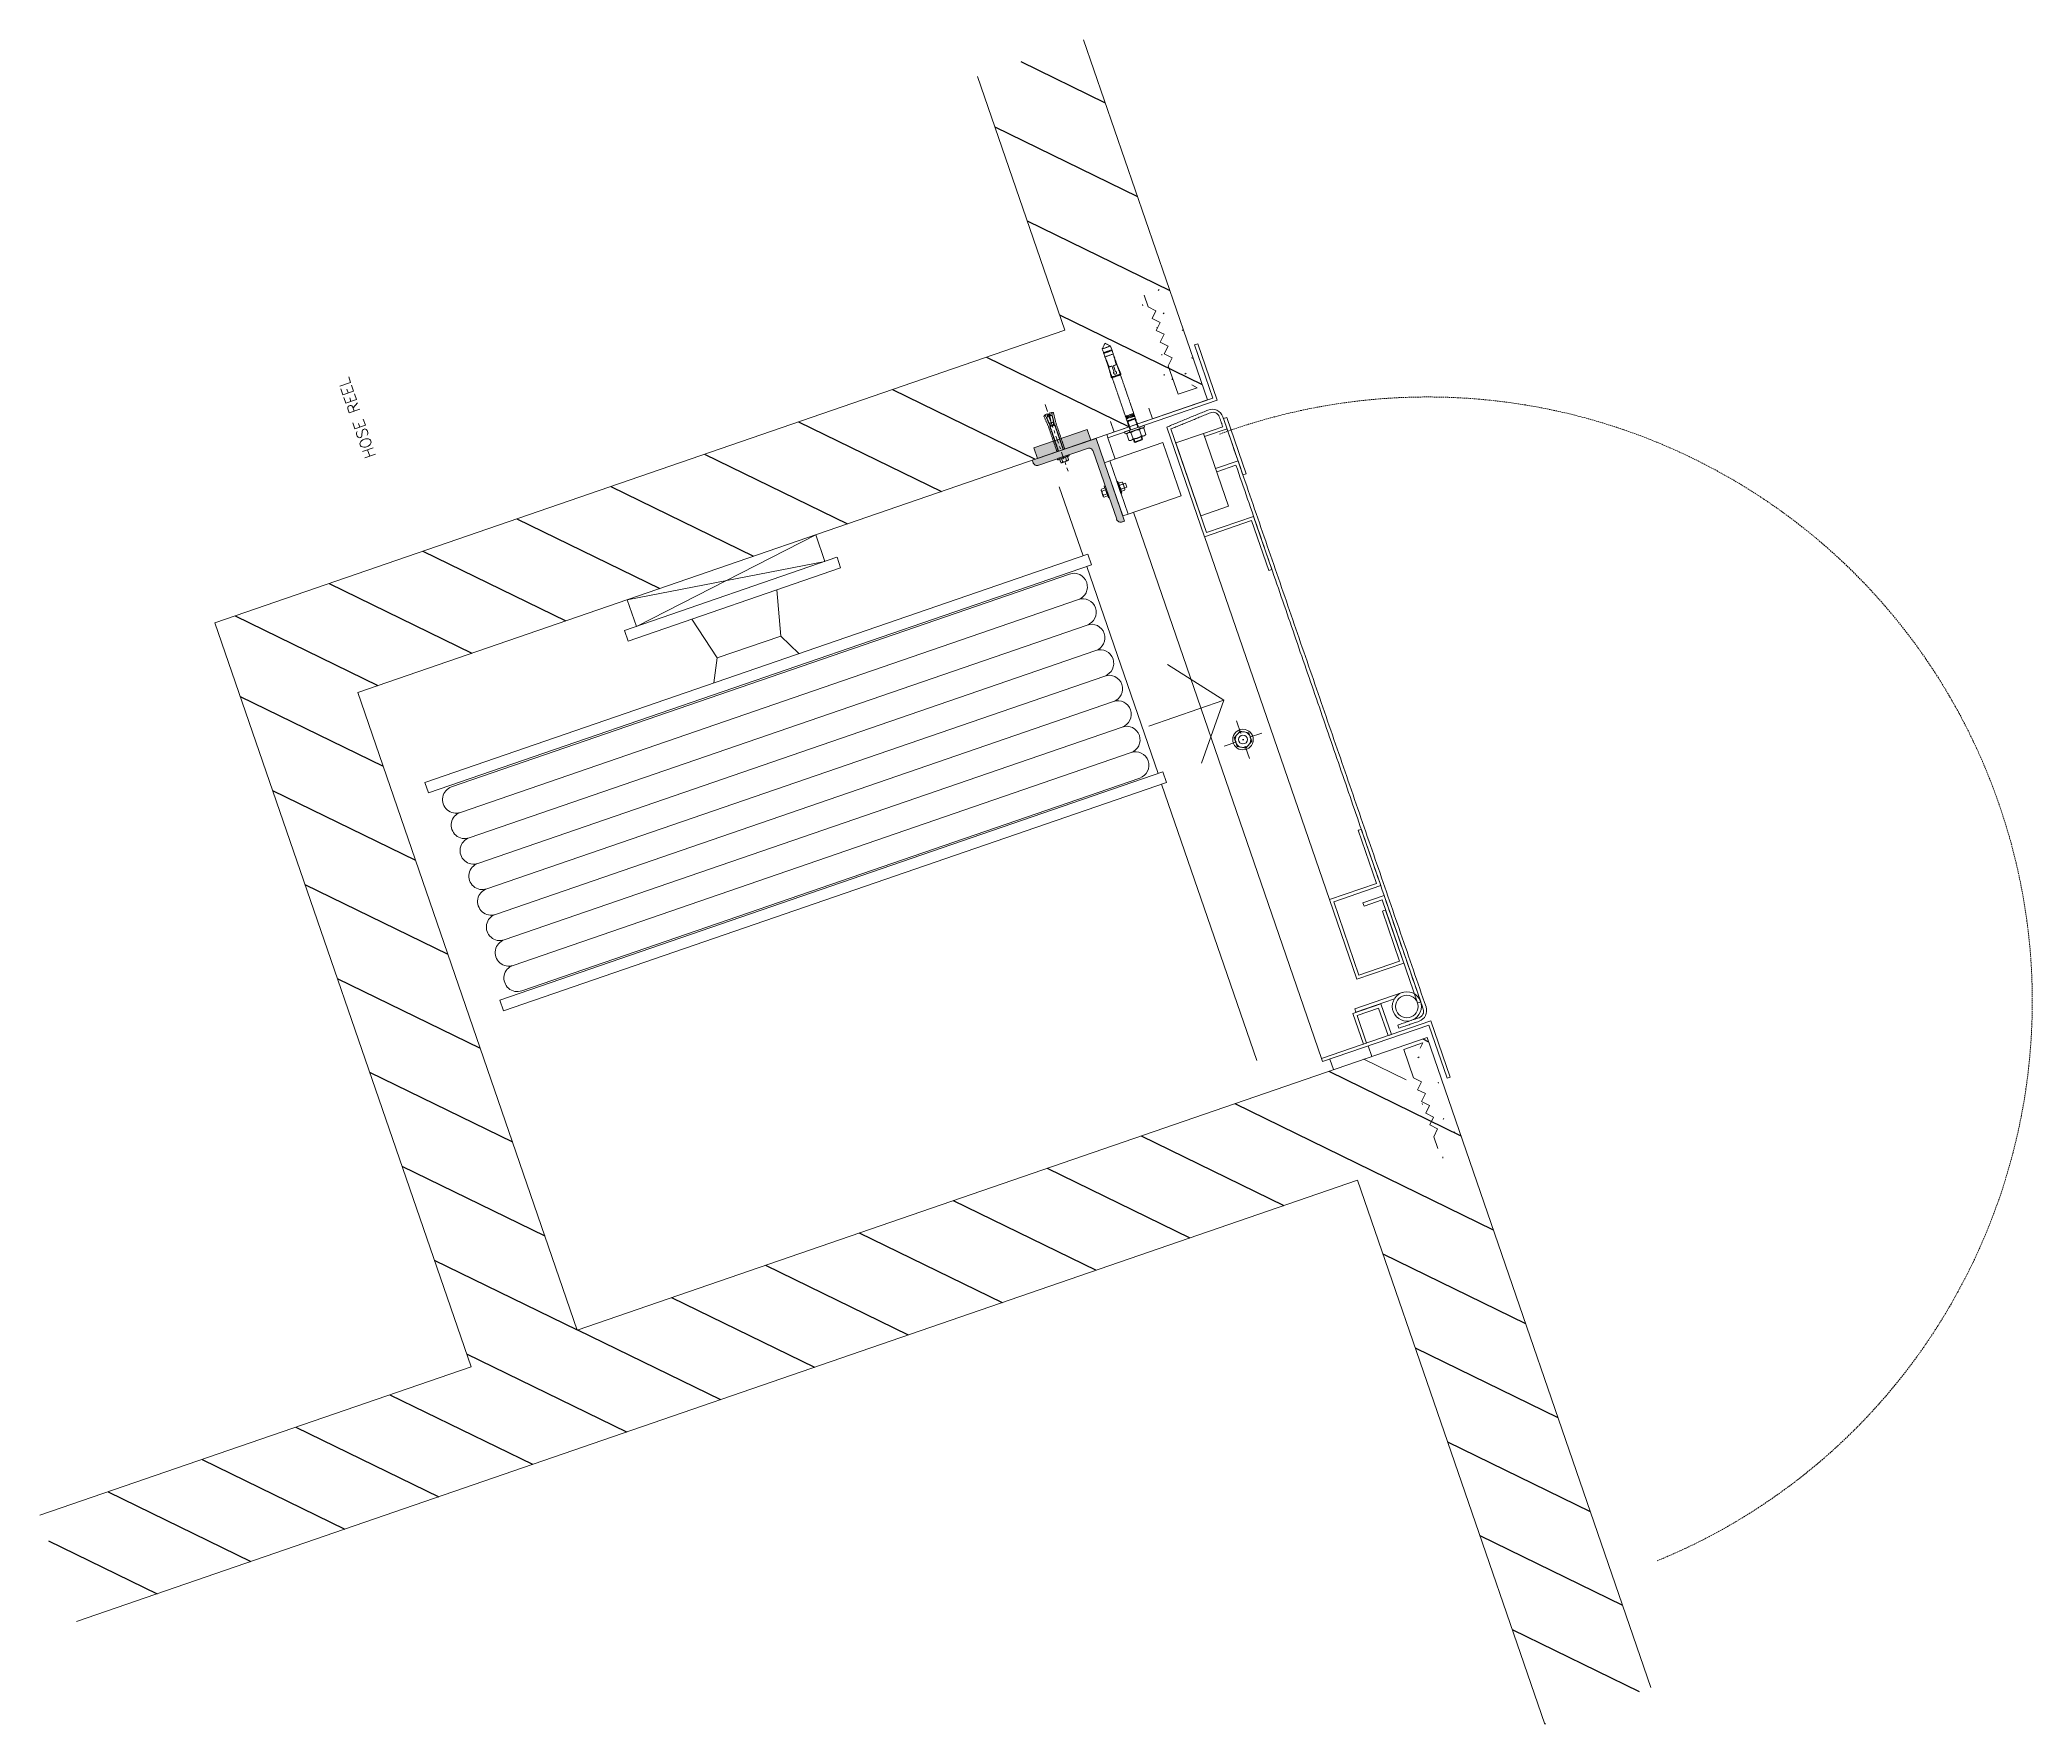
# Model space of a CAD drawing. Extents: x 760773 to 1075934, y 719259 to 1013331.
# Drawn here: x 760773 to 762546, y 777242 to 778741 of the extents above; entities that cross this region are included whole.
import ezdxf

# ---------------------------------------------------------------- set-up
doc = ezdxf.new("R2010")
doc.units = 0
doc.header["$MEASUREMENT"] = 0
for name, pattern in [('DGN Style 2', [0.001498, 0.000898747, -0.000599165]), ('DGN Style 4', [23.9656, 11.9328, -5.9664, 0.1, -5.9664]), ('DGN Style 7', [29.832, 13.4244, -5.9664, 4.4748, -5.9664]), ('HIDDEN', [0.375, 0.25, -0.125])]:
    doc.linetypes.add(name, pattern=pattern)
for name, color, linetype, lineweight in [('03171 ID-DIM', 3, 'Continuous', 13), ('ADOR', 1, 'Continuous', 0), ('AFSI', 7, 'Continuous', 0), ('AWAL', 4, 'Continuous', 0), ('Level 23', 7, 'Continuous', 0), ('Level 40', 7, 'Continuous', 0), ('Level 52', 7, 'Continuous', 0), ('Level 54', 7, 'Continuous', 0), ('SAJ-P250-D-FS04-N - Level 60', 7, 'Continuous', 0), ('SAJ-P250-D-FS04-N - Level 63', 7, 'Continuous', 0)]:
    doc.layers.add(name, color=color, linetype=linetype, lineweight=lineweight)
doc.styles.add('ROMANS', font='romans.shx')

msp = doc.modelspace()

# ---------------------------------------------------------------- texts
at = {"layer": '03171 ID-DIM', "color": 1, "insert": (761067.13255, 778369.1979), "char_height": 10, "width": 367.7677288, "attachment_point": 4, "rotation": 109, "style": 'ROMANS'}
msp.add_mtext('{\\C1;HOSE REEL}', dxfattribs=at)

# ---------------------------------------------------------------- blocks, each defined once
blk = doc.blocks.new('U152')
at = {"layer": 'SAJ-P250-D-FS04-N - Level 63', "color": 7, "linetype": 'DGN Style 2', "lineweight": 0}
for p, q in [((13.4, 19), (6, 12.6)), ((6.5, 12.1), (25.7, 31.3)), ((7, 12.6), (13.4, 19)), ((12, 6.6), (31.2, 25.7)), ((15.7, 16.7), (13.4, 19)), ((13.9, 18.6), (20.4, 26)), ((18.5, 14), (25.9, 20.4)), ((20.4, 26), (22.7, 28.3)), ((25.9, 20.4), (20.4, 26)), ((28.2, 22.7), (22.7, 28.3)), ((22.7, 28.3), (23.6, 28.3)), ((28.2, 23.7), (23.6, 28.3)), ((31.2, 25.7), (25.7, 31.3)), ((25.7, 31.3), (31.2, 31.3)), ((25.9, 20.4), (28.2, 22.7)), ((28.2, 22.7), (28.2, 23.7)), ((31.2, 25.7), (31.2, 31.3)), ((-28.4, -22.8), (6.5, 12.1)), ((-22.8, -28.3), (12, 6.6)), ((6.5, 12.1), (6, 12.6)), ((12, 6.6), (6.5, 12.1)), ((6.5, 12.1), (6.5, 12.1)), ((6.5, 12.1), (6.5, 12.1)), ((6.5, 12.1), (6.5, 12.1)), ((6.6, 12.1), (6.5, 12.1)), ((6.6, 12.1), (6.6, 12.1)), ((6.6, 12.1), (6.6, 12.1)), ((6.6, 12.1), (6.6, 12.1)), ((6.6, 12.1), (6.6, 12.1)), ((6.7, 12.1), (6.6, 12.1)), ((6.6, 12.1), (6.6, 12.1)), ((6.7, 12.1), (6.7, 12.1)), ((6.7, 12.1), (6.7, 12.1)), ((6.7, 12.1), (6.7, 12.1)), ((6.7, 12.1), (6.7, 12.1)), ((6.7, 12.1), (6.7, 12.1)), ((6.7, 12.1), (6.7, 12.1)), ((6.8, 12.1), (6.7, 12.1)), ((6.8, 12.2), (6.8, 12.1)), ((6.9, 12.2), (6.8, 12.2)), ((6.8, 12.1), (6.8, 12.1)), ((6.8, 12.1), (6.8, 12.1)), ((6.8, 12.1), (6.8, 12.1)), ((6.8, 12.1), (6.8, 12.1)), ((6.8, 12.1), (6.8, 12.1)), ((6.9, 12.3), (6.9, 12.2)), ((6.9, 12.3), (6.9, 12.3)), ((7, 12.3), (6.9, 12.3)), ((6.9, 12.2), (6.9, 12.2)), ((6.9, 12.2), (6.9, 12.2)), ((6.9, 12.2), (6.9, 12.2)), ((6.9, 12.2), (6.9, 12.2)), ((6.9, 12.2), (6.9, 12.2)), ((6.9, 12.2), (6.9, 12.2)), ((6.9, 12.2), (6.9, 12.2)), ((12.5, 7), (7, 12.6)), ((7, 12.6), (7, 12.5)), ((7, 12.6), (7, 12.6)), ((7, 12.5), (7, 12.4)), ((7, 12.5), (7, 12.5)), ((7, 12.5), (7, 12.5)), ((7, 12.5), (7, 12.5)), ((7, 12.5), (7, 12.5)), ((7, 12.5), (7, 12.5)), ((7, 12.5), (7, 12.5)), ((7, 12.4), (7, 12.4)), ((7, 12.4), (7, 12.4)), ((7, 12.4), (7, 12.4)), ((7, 12.4), (7, 12.4)), ((7, 12.4), (7, 12.4)), ((7, 12.4), (7, 12.3)), ((7, 12.3), (7, 12.3)), ((7, 12.3), (7, 12.3)), ((7, 12.3), (7, 12.3)), ((7, 12.3), (7, 12.3)), ((10.3, 12), (10.4, 12.1)), ((10.3, 11.8), (10.3, 12)), ((10.3, 11.7), (10.3, 11.8)), ((10.3, 11.6), (10.3, 11.7)), ((10.3, 11.5), (10.3, 11.6)), ((10.3, 11.3), (10.3, 11.5)), ((10.4, 11.2), (10.3, 11.3)), ((10.4, 12.2), (10.5, 12.3)), ((10.4, 12.1), (10.4, 12.2)), ((10.4, 11.1), (10.4, 11.2)), ((10.5, 11), (10.4, 11.1)), ((10.5, 12.4), (10.6, 12.5)), ((10.5, 12.3), (10.5, 12.4)), ((10.5, 10.9), (10.5, 11)), ((10.6, 10.8), (10.5, 10.9)), ((10.6, 12.5), (10.7, 12.6)), ((10.7, 10.7), (10.6, 10.8)), ((10.7, 12.6), (10.8, 12.7)), ((10.8, 10.6), (10.7, 10.7)), ((10.8, 12.7), (10.9, 12.8)), ((10.9, 10.5), (10.8, 10.6)), ((10.9, 12.8), (11, 12.8)), ((11, 10.5), (10.9, 10.5)), ((11, 12.8), (11.2, 12.9)), ((11.1, 10.4), (11, 10.5)), ((11.3, 10.4), (11.1, 10.4)), ((11.2, 12.9), (11.3, 12.9)), ((11.3, 12.9), (11.4, 12.9)), ((11.4, 10.4), (11.3, 10.4)), ((11.4, 12.9), (11.5, 13)), ((11.5, 10.3), (11.4, 10.4)), ((11.5, 13), (11.7, 13)), ((11.7, 10.3), (11.5, 10.3)), ((11.7, 13), (11.8, 12.9)), ((11.8, 10.4), (11.7, 10.3)), ((11.8, 12.9), (11.9, 12.9)), ((11.9, 10.4), (11.8, 10.4)), ((11.9, 12.9), (15.7, 16.7)), ((12, 10.4), (11.9, 10.4)), ((12.2, 10.5), (12, 10.4)), ((12, 6.8), (12.1, 6.9)), ((12, 6.8), (12, 6.8)), ((12, 6.8), (12, 6.8)), ((12, 6.8), (12, 6.8)), ((12, 6.8), (12, 6.8)), ((12, 6.8), (12, 6.8)), ((12, 6.8), (12, 6.8)), ((12, 6.7), (12, 6.8)), ((12, 6.7), (12, 6.7)), ((12, 6.7), (12, 6.7)), ((12, 6.7), (12, 6.7)), ((12, 6.7), (12, 6.7)), ((12, 6.7), (12, 6.7)), ((12, 6.6), (12, 6.7)), ((12.5, 6.1), (12, 6.6)), ((12, 6.6), (12, 6.6)), ((12, 6.6), (12, 6.6)), ((12, 6.6), (12, 6.6)), ((12, 6.6), (12, 6.6)), ((12, 6.6), (12, 6.6)), ((12.1, 7), (12.2, 7)), ((12.1, 7), (12.1, 7)), ((12.1, 6.9), (12.1, 7)), ((12.1, 6.9), (12.1, 6.9)), ((12.1, 6.9), (12.1, 6.9)), ((12.1, 6.9), (12.1, 6.9)), ((12.1, 6.9), (12.1, 6.9)), ((12.1, 6.9), (12.1, 6.9)), ((12.1, 6.9), (12.1, 6.9)), ((12.1, 6.9), (12.1, 6.9)), ((12.3, 10.5), (12.2, 10.5)), ((12.2, 7), (12.3, 7)), ((12.2, 7), (12.2, 7)), ((12.2, 7), (12.2, 7)), ((12.2, 7), (12.2, 7)), ((12.2, 7), (12.2, 7)), ((12.2, 7), (12.2, 7)), ((12.2, 7), (12.2, 7)), ((12.2, 7), (12.2, 7)), ((12.4, 10.6), (12.3, 10.5)), ((12.3, 7.1), (12.4, 7.1)), ((12.3, 7.1), (12.3, 7.1)), ((12.3, 7), (12.3, 7.1)), ((12.3, 7), (12.3, 7)), ((12.3, 7), (12.3, 7)), ((12.3, 7), (12.3, 7)), ((12.5, 10.7), (12.4, 10.6)), ((12.4, 7), (12.4, 7)), ((12.4, 7.1), (12.4, 7)), ((12.4, 7.1), (12.4, 7.1)), ((12.4, 7.1), (12.4, 7.1)), ((12.4, 7.1), (12.4, 7.1)), ((12.4, 7.1), (12.4, 7.1)), ((12.4, 7), (12.5, 7)), ((12.5, 7), (19, 13.5)), ((19, 13.5), (12.5, 6.1)), ((12.6, 10.8), (12.5, 10.7)), ((12.5, 7), (12.5, 7)), ((12.5, 7), (12.5, 7)), ((12.5, 7), (12.5, 7)), ((12.7, 11), (12.6, 10.9)), ((12.6, 10.9), (12.6, 10.8)), ((12.8, 11.1), (12.7, 11)), ((12.8, 12), (16.7, 15.8)), ((12.8, 12), (12.9, 11.9)), ((12.9, 11.3), (12.8, 11.2)), ((12.8, 11.2), (12.8, 11.1)), ((12.9, 11.9), (12.9, 11.7)), ((12.9, 11.7), (12.9, 11.6)), ((12.9, 11.6), (12.9, 11.5)), ((12.9, 11.5), (12.9, 11.3)), ((19, 13.5), (16.7, 15.8)), ((-28, -23.2), (-22.3, -17.5)), ((-22.3, -16.7), (-22.3, -17.5)), ((-16.8, -22.3), (-22.3, -16.7)), ((-17.6, -22.3), (-22.3, -17.5)), ((-18.8, -13.4), (-21.1, -15.7)), ((-18.5, -13.7), (-20.8, -16)), ((-18.1, -14.1), (-20.4, -16.4)), ((-17.5, -14.7), (-19.8, -17)), ((-16.8, -15.4), (-19.2, -17.7)), ((-18.4, -18.4), (-16.1, -16.1)), ((-15.4, -16.8), (-17.7, -19.1)), ((-14.7, -17.5), (-17.1, -19.8)), ((-23.3, -27.9), (-17.6, -22.3)), ((-16.8, -22.3), (-17.6, -22.3)), ((-14.2, -18), (-16.5, -20.3)), ((-13.7, -18.5), (-16, -20.8)), ((-13.5, -18.7), (-15.8, -21.1))]:
    blk.add_line(p, q, dxfattribs=at)
at = {"layer": 'SAJ-P250-D-FS04-N - Level 63', "color": 7, "linetype": 'Continuous', "lineweight": 0}
for p, q in [((-32.9, -21.5), (-37, -25.7)), ((-37, -25.7), (-37, -25.7)), ((-37, -25.8), (-37, -25.7)), ((-37, -25.9), (-37, -25.8)), ((-37, -26), (-37, -25.9)), ((-37, -26.1), (-37, -26)), ((-36.9, -26.1), (-37, -26.1)), ((-36.9, -26.2), (-36.9, -26.1)), ((-36.9, -26.3), (-36.9, -26.2)), ((-36.9, -26.4), (-36.9, -26.3)), ((-36.8, -26.4), (-36.9, -26.4)), ((-36.8, -26.5), (-36.8, -26.4)), ((-36.8, -26.6), (-36.8, -26.5)), ((-36.7, -26.7), (-36.8, -26.6)), ((-36.7, -26.7), (-36.7, -26.7)), ((-36.7, -26.8), (-36.7, -26.7)), ((-36.6, -26.9), (-36.7, -26.8)), ((-36.5, -27), (-36.6, -26.9)), ((-36.6, -26.9), (-36.6, -26.9)), ((-36.5, -27.1), (-36.5, -27)), ((-36.4, -27.2), (-36.5, -27.1)), ((-36.3, -27.3), (-36.4, -27.2)), ((-36.4, -27.2), (-36.4, -27.2)), ((-36.3, -27.3), (-36.3, -27.3)), ((-36.2, -27.4), (-36.3, -27.3)), ((-34.6, -29), (-36.3, -30.7)), ((-36.3, -31.5), (-36.3, -30.7)), ((-36.3, -30.7), (-30.8, -36.3)), ((-36.3, -31.5), (-31.6, -36.3)), ((-36.2, -27.5), (-36.2, -27.4)), ((-36.1, -27.5), (-36.2, -27.5)), ((-36.1, -27.6), (-36.1, -27.5)), ((-36.1, -27.6), (-27.6, -36)), ((-36, -27.6), (-36.1, -27.6)), ((-36, -27.7), (-36, -27.6)), ((-35.9, -27.7), (-36, -27.7)), ((-35.8, -27.8), (-35.9, -27.7)), ((-35.7, -27.9), (-35.8, -27.8)), ((-35.8, -27.8), (-35.8, -27.8)), ((-35.6, -27.9), (-35.7, -27.9)), ((-35.6, -28), (-35.6, -27.9)), ((-35.5, -28), (-35.6, -28)), ((-35.4, -28.1), (-35.5, -28)), ((-35.3, -28.1), (-35.4, -28.1)), ((-35.4, -28.1), (-35.4, -28.1)), ((-35.2, -28.2), (-35.3, -28.1)), ((-35.1, -28.2), (-35.2, -28.2)), ((-35.1, -28.3), (-35.1, -28.2)), ((-35, -28.3), (-35.1, -28.3)), ((-34.9, -28.3), (-35, -28.3)), ((-34.8, -28.3), (-34.9, -28.3)), ((-34.8, -28.4), (-34.8, -28.3)), ((-34.7, -28.4), (-34.8, -28.4)), ((-34.6, -28.4), (-34.7, -28.4)), ((-34.5, -28.4), (-34.6, -28.4)), ((-34.4, -28.4), (-34.5, -28.4)), ((-34.4, -28.5), (-34.4, -28.4)), ((-34.3, -28.5), (-34.4, -28.5)), ((-34.2, -28.5), (-34.3, -28.5)), ((-30.1, -24.4), (-34.2, -28.5)), ((-34.2, -28.5), (-34.1, -28.6)), ((-34.1, -28.6), (-34.1, -28.8)), ((-34.1, -28.8), (-34, -28.9)), ((-34, -28.9), (-33.9, -29)), ((-33.9, -29), (-33.8, -29.2)), ((-33.8, -29.2), (-33.8, -29.3)), ((-33.8, -29.3), (-33.7, -29.4)), ((-33.7, -29.4), (-33.6, -29.6)), ((-33.6, -29.6), (-33.5, -29.7)), ((-33.5, -29.7), (-33.5, -29.8)), ((-33.5, -29.8), (-33.4, -30)), ((-33.4, -30), (-33.3, -30.1)), ((-33.3, -30.1), (-33.2, -30.2)), ((-32.1, -19.1), (-33.2, -20.2)), ((-33.2, -20.2), (-20.3, -33.2)), ((-33.2, -30.2), (-33.1, -30.3)), ((-33.1, -30.3), (-33, -30.5)), ((-33, -30.5), (-32.9, -30.6)), ((-32.8, -21.6), (-32.9, -21.5)), ((-32.9, -30.6), (-32.8, -30.7)), ((-32.7, -21.6), (-32.8, -21.6)), ((-32.8, -21.6), (-32.8, -21.6)), ((-32.8, -30.7), (-32.7, -30.8)), ((-32.6, -21.6), (-32.7, -21.6)), ((-32.7, -30.8), (-32.6, -30.9)), ((-32.5, -21.6), (-32.6, -21.6)), ((-32.6, -30.9), (-32.5, -31.1)), ((-32.4, -21.6), (-32.5, -21.6)), ((-32.5, -31.1), (-32.4, -31.2)), ((-32.4, -21.7), (-32.4, -21.6)), ((-32.3, -21.7), (-32.4, -21.7)), ((-32.4, -31.2), (-32.3, -31.3)), ((-32.2, -21.7), (-32.3, -21.7)), ((-32.3, -31.3), (-32.2, -31.4)), ((-32.1, -21.7), (-32.2, -21.7)), ((-32.2, -31.4), (-32.1, -31.5)), ((-19.1, -32), (-32.1, -19.1)), ((-32.1, -21.8), (-32.1, -21.7)), ((-32, -21.8), (-32.1, -21.8)), ((-32.1, -31.5), (-32, -31.6)), ((-31.9, -21.8), (-32, -21.8)), ((-32, -31.6), (-31.9, -31.7)), ((-31.8, -21.9), (-31.9, -21.8)), ((-31.9, -31.7), (-31.8, -31.8)), ((-31.7, -22), (-31.8, -21.9)), ((-31.8, -21.9), (-31.8, -21.9)), ((-31.8, -31.8), (-31.7, -32)), ((-31.6, -22), (-31.7, -22)), ((-31.7, -32), (-31.6, -32.1)), ((-31.5, -22.1), (-31.6, -22)), ((-31.6, -22), (-31.6, -22)), ((-31.6, -32.1), (-31.5, -32.2)), ((-31.4, -22.1), (-31.5, -22.1)), ((-31.5, -32.2), (-31.4, -32.3)), ((-31.4, -22.2), (-31.4, -22.1)), ((-31.3, -22.2), (-31.4, -22.2)), ((-31.4, -32.3), (-31.2, -32.4)), ((-31.2, -22.3), (-31.3, -22.2)), ((-31.1, -22.4), (-31.2, -22.3)), ((-31.2, -22.3), (-31.2, -22.3)), ((-31.2, -32.4), (-31.1, -32.5)), ((-31, -22.4), (-31.1, -22.4)), ((-31.1, -32.5), (-31, -32.6)), ((-31, -22.5), (-31, -22.4)), ((-31, -22.5), (-22.5, -31)), ((-30.9, -22.6), (-31, -22.5)), ((-31, -32.6), (-30.9, -32.7)), ((-30.8, -22.7), (-30.9, -22.6)), ((-30.9, -22.6), (-30.9, -22.6)), ((-30.9, -32.7), (-30.8, -32.8)), ((-30.8, -22.7), (-30.8, -22.7)), ((-30.7, -22.8), (-30.8, -22.7)), ((-30.8, -32.8), (-30.6, -32.9)), ((-29.1, -34.6), (-30.8, -36.3)), ((-30.7, -22.9), (-30.7, -22.8)), ((-30.6, -22.9), (-30.7, -22.9)), ((-30.6, -23), (-30.6, -22.9)), ((-30.5, -23.1), (-30.6, -23)), ((-30.6, -32.9), (-30.5, -32.9)), ((-30.5, -23.2), (-30.5, -23.1)), ((-30.5, -23.1), (-30.5, -23.1)), ((-30.4, -23.3), (-30.5, -23.2)), ((-30.5, -32.9), (-30.4, -33)), ((-30.4, -23.4), (-30.4, -23.3)), ((-30.4, -23.4), (-30.4, -23.4)), ((-30.3, -23.5), (-30.4, -23.4)), ((-30.4, -33), (-30.3, -33.1)), ((-30.3, -23.6), (-30.3, -23.5)), ((-30.3, -23.7), (-30.3, -23.6)), ((-30.2, -23.7), (-30.3, -23.7)), ((-30.3, -33.1), (-30.1, -33.2)), ((-30.2, -23.8), (-30.2, -23.7)), ((-30.2, -23.9), (-30.2, -23.8)), ((-30.2, -24), (-30.2, -23.9)), ((-30.1, -24), (-30.2, -24)), ((-30.1, -24.1), (-30.1, -24)), ((-30.1, -24.2), (-30.1, -24.1)), ((-30.1, -24.3), (-30.1, -24.2)), ((-30.1, -24.4), (-30.1, -24.3)), ((-30.1, -24.4), (-29.9, -24.4)), ((-30.1, -33.2), (-30, -33.3)), ((-30, -33.3), (-29.9, -33.4)), ((-29.9, -24.4), (-29.8, -24.5)), ((-29.9, -33.4), (-29.8, -33.5)), ((-29.8, -24.5), (-29.7, -24.6)), ((-29.8, -33.5), (-29.6, -33.6)), ((-29.7, -24.6), (-29.5, -24.6)), ((-29.6, -33.6), (-29.5, -33.6)), ((-29.5, -24.6), (-29.4, -24.7)), ((-29.5, -33.6), (-29.4, -33.7)), ((-29.4, -24.7), (-29.3, -24.8)), ((-29.4, -33.7), (-29.2, -33.8)), ((-29.3, -24.8), (-29.1, -24.9)), ((-29.2, -33.8), (-29.1, -33.9)), ((-29.1, -24.9), (-29, -25)), ((-29.1, -33.9), (-29, -33.9)), ((-29, -25), (-28.9, -25)), ((-29, -33.9), (-28.8, -34)), ((-28.9, -25), (-28.7, -25.1)), ((-28.8, -34), (-28.7, -34.1)), ((-28.7, -25.1), (-28.6, -25.2)), ((-28.7, -34.1), (-28.5, -34.1)), ((-28.6, -25.2), (-28.5, -25.3)), ((-28.5, -25.3), (-28.4, -25.4)), ((-24.4, -30), (-28.5, -34.1)), ((-28.5, -34.2), (-28.5, -34.1)), ((-28.5, -34.3), (-28.5, -34.2)), ((-28.5, -34.4), (-28.5, -34.3)), ((-28.5, -34.5), (-28.5, -34.4)), ((-28.4, -34.6), (-28.5, -34.5)), ((-28.5, -34.5), (-28.5, -34.5)), ((-28.4, -25.4), (-28.2, -25.5)), ((-28.4, -34.7), (-28.4, -34.6)), ((-28.4, -34.8), (-28.4, -34.7)), ((-28.4, -34.8), (-28.4, -34.8)), ((-28.3, -34.9), (-28.4, -34.8)), ((-28.3, -35), (-28.3, -34.9)), ((-28.3, -35.1), (-28.3, -35)), ((-28.2, -35.1), (-28.3, -35.1)), ((-28.2, -25.5), (-28.1, -25.6)), ((-28.2, -35.2), (-28.2, -35.1)), ((-28.2, -35.3), (-28.2, -35.2)), ((-28.1, -35.4), (-28.2, -35.3)), ((-28.1, -25.6), (-28, -25.6)), ((-28, -35.5), (-28.1, -35.4)), ((-28.1, -35.4), (-28.1, -35.4)), ((-28, -25.6), (-27.9, -25.7)), ((-27.9, -25.7), (-27.7, -25.8)), ((-27.7, -25.8), (-27.6, -25.9)), ((-27.6, -25.9), (-27.5, -26)), ((-27.5, -26), (-27.4, -26.1)), ((-27.4, -26.1), (-27.3, -26.2)), ((-27.3, -26.2), (-27.2, -26.3)), ((-27.2, -26.3), (-27.1, -26.4)), ((-27.1, -26.4), (-26.9, -26.5)), ((-26.9, -26.5), (-26.8, -26.7)), ((-26.8, -26.7), (-26.7, -26.8)), ((-26.7, -26.8), (-26.6, -26.9)), ((-26.6, -26.9), (-26.5, -27)), ((-26.5, -27), (-26.4, -27.1)), ((-26.4, -27.1), (-26.3, -27.2)), ((-26.3, -27.2), (-26.2, -27.3)), ((-26.2, -27.3), (-26.1, -27.4)), ((-26.1, -27.4), (-26, -27.6)), ((-26, -27.6), (-25.9, -27.7)), ((-25.9, -27.7), (-25.8, -27.8)), ((-25.8, -27.8), (-25.7, -27.9)), ((-25.7, -27.9), (-25.6, -28)), ((-21.6, -32.9), (-25.7, -37)), ((-25.6, -28), (-25.5, -28.2)), ((-25.5, -28.2), (-25.4, -28.3)), ((-25.4, -28.3), (-25.4, -28.4)), ((-25.4, -28.4), (-25.3, -28.6)), ((-25.3, -28.6), (-25.2, -28.7)), ((-25.2, -28.7), (-25.1, -28.8)), ((-25.1, -28.8), (-25, -28.9)), ((-25, -28.9), (-24.9, -29.1)), ((-24.9, -29.1), (-24.9, -29.2)), ((-24.9, -29.2), (-24.8, -29.3)), ((-24.8, -29.3), (-24.7, -29.5)), ((-24.7, -29.5), (-24.6, -29.6)), ((-24.6, -29.6), (-24.6, -29.7)), ((-24.6, -29.7), (-24.5, -29.9)), ((-24.5, -29.9), (-24.4, -30)), ((-24.3, -30), (-24.4, -30)), ((-24.4, -30), (-24.4, -30)), ((-24.2, -30.1), (-24.3, -30)), ((-24.1, -30.1), (-24.2, -30.1)), ((-24, -30.1), (-24.1, -30.1)), ((-23.9, -30.1), (-24, -30.1)), ((-24, -30.1), (-24, -30.1)), ((-23.8, -30.2), (-23.9, -30.1)), ((-23.7, -30.2), (-23.8, -30.2)), ((-23.6, -30.2), (-23.7, -30.2)), ((-23.6, -30.3), (-23.6, -30.2)), ((-23.5, -30.3), (-23.6, -30.3)), ((-23.4, -30.3), (-23.5, -30.3)), ((-23.3, -30.4), (-23.4, -30.3)), ((-23.2, -30.4), (-23.3, -30.4)), ((-23.3, -30.4), (-23.3, -30.4)), ((-23.1, -30.5), (-23.2, -30.4)), ((-23, -30.6), (-23.1, -30.5)), ((-23.1, -30.5), (-23.1, -30.5)), ((-22.9, -30.6), (-23, -30.6)), ((-22.9, -30.7), (-22.9, -30.6)), ((-22.8, -30.7), (-22.9, -30.7)), ((-22.7, -30.8), (-22.8, -30.7)), ((-22.6, -30.9), (-22.7, -30.8)), ((-22.7, -30.8), (-22.7, -30.8)), ((-22.6, -30.9), (-22.6, -30.9)), ((-22.5, -31), (-22.6, -30.9)), ((-22.4, -31), (-22.5, -31)), ((-22.4, -31.1), (-22.4, -31)), ((-22.3, -31.2), (-22.4, -31.1)), ((-22.3, -31.2), (-22.3, -31.2)), ((-22.2, -31.3), (-22.3, -31.2)), ((-22.2, -31.4), (-22.2, -31.3)), ((-22.1, -31.4), (-22.2, -31.4)), ((-22.1, -31.5), (-22.1, -31.4)), ((-22.1, -31.6), (-22.1, -31.5)), ((-22, -31.6), (-22.1, -31.6)), ((-22, -31.7), (-22, -31.6)), ((-21.9, -31.8), (-22, -31.7)), ((-21.9, -31.9), (-21.9, -31.8)), ((-21.9, -31.8), (-21.9, -31.8)), ((-21.8, -32), (-21.9, -31.9)), ((-21.8, -32.1), (-21.8, -32)), ((-21.7, -32.2), (-21.8, -32.1)), ((-21.8, -32.1), (-21.8, -32.1)), ((-21.7, -32.3), (-21.7, -32.2)), ((-21.7, -32.4), (-21.7, -32.3)), ((-21.7, -32.5), (-21.7, -32.4)), ((-21.6, -32.6), (-21.7, -32.5)), ((-21.7, -32.5), (-21.7, -32.5)), ((-21.6, -32.7), (-21.6, -32.6)), ((-21.6, -32.8), (-21.6, -32.7)), ((-21.6, -32.9), (-21.6, -32.8)), ((-19.1, -32), (-20.3, -33.2)), ((-31.6, -36.3), (-30.8, -36.3)), ((-28, -35.6), (-28, -35.5)), ((-28, -35.6), (-28, -35.6)), ((-27.9, -35.7), (-28, -35.6)), ((-27.9, -35.8), (-27.9, -35.7)), ((-27.8, -35.8), (-27.9, -35.8)), ((-27.8, -35.9), (-27.8, -35.8)), ((-27.7, -35.9), (-27.8, -35.9)), ((-27.6, -36), (-27.7, -35.9)), ((-27.6, -36.1), (-27.6, -36)), ((-27.5, -36.1), (-27.6, -36.1)), ((-27.5, -36.2), (-27.5, -36.1)), ((-27.4, -36.2), (-27.5, -36.2)), ((-27.3, -36.3), (-27.4, -36.2)), ((-27.2, -36.4), (-27.3, -36.3)), ((-27.3, -36.3), (-27.3, -36.3)), ((-27.1, -36.4), (-27.2, -36.4)), ((-27.1, -36.5), (-27.1, -36.4)), ((-27, -36.5), (-27.1, -36.5)), ((-26.9, -36.6), (-27, -36.5)), ((-26.8, -36.6), (-26.9, -36.6)), ((-26.9, -36.6), (-26.9, -36.6)), ((-26.7, -36.7), (-26.8, -36.6)), ((-26.7, -36.7), (-26.7, -36.7)), ((-26.6, -36.7), (-26.7, -36.7)), ((-26.5, -36.8), (-26.6, -36.7)), ((-26.4, -36.8), (-26.5, -36.8)), ((-26.3, -36.8), (-26.4, -36.8)), ((-26.3, -36.8), (-26.3, -36.8)), ((-26.2, -36.9), (-26.3, -36.8)), ((-26.1, -36.9), (-26.2, -36.9)), ((-26, -36.9), (-26.1, -36.9)), ((-25.9, -36.9), (-26, -36.9)), ((-26, -36.9), (-26, -36.9)), ((-25.8, -37), (-25.9, -36.9)), ((-25.7, -37), (-25.8, -37))]:
    blk.add_line(p, q, dxfattribs=at)
at = {"layer": 'SAJ-P250-D-FS04-N - Level 63', "color": 7, "linetype": 'Continuous', "lineweight": 0, "ltscale": 2}
for p, q in [((-34.2, -29.4), (-36.3, -31.5)), ((-29.5, -34.2), (-31.6, -36.3)), ((-29.1, -22.1), (-30.2, -23.2)), ((-22.2, -29), (-23.3, -30.2))]:
    blk.add_line(p, q, dxfattribs=at)
blk = doc.blocks.new('U154')
at = {"layer": 'SAJ-P250-D-FS04-N - Level 63', "color": 7, "linetype": 'Continuous', "lineweight": 0}
for p, q in [((-8, 0), (-4, 6.9)), ((-4, 6.9), (4, 6.9)), ((8, 0), (4, 6.9)), ((-4, -7), (-8, 0)), ((-4, -7), (4, -7)), ((4, -7), (8, 0))]:
    blk.add_line(p, q, dxfattribs=at)
at = {"layer": 'SAJ-P250-D-FS04-N - Level 63', "color": 7, "linetype": 'DGN Style 4', "lineweight": 0}
for p, q in [((0, 17.7), (0, -17.7)), ((17.7, 0), (-17.7, 0))]:
    blk.add_line(p, q, dxfattribs=at)
at = {"layer": 'SAJ-P250-D-FS04-N - Level 63', "color": 7, "linetype": 'Continuous', "lineweight": 0}
for radius in [9.15, 6.93, 3.92]:
    blk.add_circle((0, 0), radius, dxfattribs=at)
blk = doc.blocks.new('U155')
at = {"layer": 'Level 54', "color": 6, "linetype": 'Continuous', "lineweight": 13}
for p, q in [((-8.9, 19.8), (-8.9, 46.7)), ((-8.9, 46.7), (8.9, 46.7)), ((9, 46.7), (5.2, 42.8)), ((-3.4, 14.2), (-8.9, 19.8)), ((-8.9, 8.7), (-3.4, 14.2)), ((-3.4, 3.2), (-8.9, 8.7)), ((-8.9, -2.4), (-3.4, 3.2)), ((-3.4, -7.9), (-8.9, -2.4)), ((-8.9, -13.4), (-3.4, -7.9)), ((-3.4, -18.9), (-8.9, -13.4)), ((-8.9, -24.5), (-3.4, -18.9)), ((-3.4, -30), (-8.9, -24.5)), ((-8.9, -35.5), (-3.4, -30)), ((-8.9, -46.6), (-8.9, -35.5))]:
    blk.add_line(p, q, dxfattribs=at)
blk = doc.blocks.new('U156')
at = {"layer": 'Level 54', "color": 6, "linetype": 'Continuous', "lineweight": 13}
for p, q in [((-8.9, 19.8), (-8.9, 46.7)), ((-8.9, 46.7), (8.9, 46.7)), ((9, 46.7), (5.2, 42.8)), ((-3.4, 14.2), (-8.9, 19.8)), ((-8.9, 8.7), (-3.4, 14.2)), ((-3.4, 3.2), (-8.9, 8.7)), ((-8.9, -2.4), (-3.4, 3.2)), ((-3.4, -7.9), (-8.9, -2.4)), ((-8.9, -13.4), (-3.4, -7.9)), ((-3.4, -18.9), (-8.9, -13.4)), ((-8.9, -24.5), (-3.4, -18.9)), ((-3.4, -30), (-8.9, -24.5)), ((-8.9, -35.5), (-3.4, -30)), ((-8.9, -46.6), (-8.9, -35.5))]:
    blk.add_line(p, q, dxfattribs=at)
blk = doc.blocks.new('BOLT9')
at = {"layer": 'Level 23', "color": 6, "linetype": 'DGN Style 2', "lineweight": 13}
for p, q in [((-7.3, 7.9), (-7.4, 1.9)), ((-5.5, 9.1), (5.7, 9.1)), ((7.3, 7.9), (7.2, 1.7))]:
    blk.add_line(p, q, dxfattribs=at)
at = {"layer": 'Level 23', "color": 6, "linetype": 'DGN Style 2', "lineweight": 0}
for p, q in [((-5.5, 9.1), (-3.5, 9.1)), ((-3.5, 7.9), (-3.6, 1.9)), ((3.7, 7.9), (3.6, 1.9)), ((3.7, 9.1), (5.7, 9.1)), ((-7.3, -60.3), (-7.2, -12)), ((-4.8, -58.5), (-4.6, -12.2)), ((-4.1, -58.1), (-4.2, -12.2)), ((4.4, -58.1), (4.4, -12)), ((5, -58.3), (5, -12)), ((7.3, -60.1), (7.4, -12)), ((-7.3, -60.3), (-9.1, -80.1)), ((-4, -59.1), (-6.1, -81.3)), ((-4.1, -64.3), (-5.1, -76.3)), ((-4, -59.1), (-4.8, -58.5)), ((-4.1, -58.1), (4.4, -58.1)), ((-3, -59.5), (-4.1, -58.1)), ((-4.1, -64.3), (3.9, -64.3)), ((-3, -59.5), (3, -59.5)), ((-2.9, -64.1), (-3, -59.5)), ((-0.9, -76.5), (-0.3, -68.3)), ((0.9, -76.3), (0.5, -68.3)), ((3, -59.5), (4.4, -58.1)), ((3.1, -64.3), (3, -59.5)), ((3.9, -64.3), (5.1, -76.3)), ((4.2, -59.1), (5, -58.3)), ((4.2, -59.1), (6.1, -81.3)), ((7.3, -60.1), (9, -80.1)), ((-9.1, -80.1), (-7.4, -80.1)), ((-7.4, -80.1), (-7.3, -81.3)), ((-7.3, -81.3), (-6.1, -81.3)), ((-6.1, -81.3), (-1.1, -81.3)), ((-5.1, -76.3), (-0.9, -76.5)), ((-2.9, -78.5), (-2.9, -76.3)), ((3.1, -78.5), (-2.9, -78.5)), ((-1.7, -79.7), (-2.9, -78.5)), ((1.9, -79.7), (-1.7, -79.7)), ((-1.1, -81.3), (-1.1, -79.7)), ((0.9, -76.3), (5.1, -76.3)), ((1.3, -81.3), (1.3, -79.7)), ((1.3, -81.3), (6.1, -81.3)), ((3.1, -78.5), (1.9, -79.7)), ((3.1, -78.5), (3.1, -76.3)), ((6.1, -81.3), (7.2, -81.3)), ((7.3, -80.1), (7.2, -81.3)), ((7.3, -80.1), (9, -80.1))]:
    blk.add_line(p, q, dxfattribs=at)
at = {"layer": 'Level 23', "color": 6, "linetype": 'DGN Style 7', "lineweight": 0}
blk.add_line((0.2, -98.5), (0.1, 26.9), dxfattribs=at)
at = {"layer": 'Level 23', "color": 6, "linetype": 'DGN Style 2', "lineweight": 13, "flags": 128}
blk.add_lwpolyline([(11, -0.1), (11, 2.1), (-10.8, 1.9), (-11, 0.1), (11, -0.1)], dxfattribs=at)
at = {"layer": 'Level 23', "color": 6, "linetype": 'DGN Style 2', "lineweight": 13, "extrusion": (0, 0, -1)}
for centre, radius, start, end in [((5.4, 7.2), 1.97, 22.5394, 84.6743), ((-5.6, 7.2), 1.96, 95.0806, 157.866)]:
    blk.add_arc(centre, radius, start, end, dxfattribs=at)
at = {"layer": 'Level 23', "color": 6, "linetype": 'DGN Style 2', "lineweight": 0, "extrusion": (0, 0, -1)}
for centre, radius, start, end in [((5.4, 7.2), 1.97, 94.4131, 157.6756), ((-0.1, 3.1), 6.11, 53.3684, 126.6674), ((-5.6, 7.2), 1.96, 22.2176, 84.6366), ((-0.1, -68.3), 0.403, 0.7625, 179.6898)]:
    blk.add_arc(centre, radius, start, end, dxfattribs=at)
blk = doc.blocks.new('BOLT4')
at = {"layer": 'Level 23', "color": 6, "linetype": 'Continuous', "lineweight": 13}
for p, q in [((-7.3, 7.9), (-7.4, 1.9)), ((-5.5, 9.1), (5.7, 9.1)), ((7.3, 7.9), (7.2, 1.7))]:
    blk.add_line(p, q, dxfattribs=at)
at = {"layer": 'Level 23', "color": 6, "linetype": 'Continuous', "lineweight": 0}
for p, q in [((-5.5, 9.1), (-3.5, 9.1)), ((-3.5, 7.9), (-3.6, 1.9)), ((3.7, 7.9), (3.6, 1.9)), ((3.7, 9.1), (5.7, 9.1))]:
    blk.add_line(p, q, dxfattribs=at)
at = {"layer": 'Level 23', "color": 6, "linetype": 'DGN Style 7', "lineweight": 0}
blk.add_line((0.2, -98.5), (0.1, 26.9), dxfattribs=at)
at = {"layer": 'Level 23', "color": 6, "linetype": 'DGN Style 2', "lineweight": 0}
for p, q in [((-7.3, -60.3), (-7.2, -12)), ((-4.8, -58.5), (-4.6, -12.2)), ((-4.1, -58.1), (-4.2, -12.2)), ((4.4, -58.1), (4.4, -12)), ((5, -58.3), (5, -12)), ((7.3, -60.1), (7.4, -12)), ((-7.3, -60.3), (-9.1, -80.1)), ((-4, -59.1), (-6.1, -81.3)), ((-4.1, -64.3), (-5.1, -76.3)), ((-4, -59.1), (-4.8, -58.5)), ((-4.1, -58.1), (4.4, -58.1)), ((-3, -59.5), (-4.1, -58.1)), ((-4.1, -64.3), (3.9, -64.3)), ((-3, -59.5), (3, -59.5)), ((-2.9, -64.1), (-3, -59.5)), ((-0.9, -76.5), (-0.3, -68.3)), ((0.9, -76.3), (0.5, -68.3)), ((3, -59.5), (4.4, -58.1)), ((3.1, -64.3), (3, -59.5)), ((3.9, -64.3), (5.1, -76.3)), ((4.2, -59.1), (5, -58.3)), ((4.2, -59.1), (6.1, -81.3)), ((7.3, -60.1), (9, -80.1)), ((-9.1, -80.1), (-7.4, -80.1)), ((-7.4, -80.1), (-7.3, -81.3)), ((-7.3, -81.3), (-6.1, -81.3)), ((-6.1, -81.3), (-1.1, -81.3)), ((-5.1, -76.3), (-0.9, -76.5)), ((-2.9, -78.5), (-2.9, -76.3)), ((3.1, -78.5), (-2.9, -78.5)), ((-1.7, -79.7), (-2.9, -78.5)), ((1.9, -79.7), (-1.7, -79.7)), ((-1.1, -81.3), (-1.1, -79.7)), ((0.9, -76.3), (5.1, -76.3)), ((1.3, -81.3), (1.3, -79.7)), ((1.3, -81.3), (6.1, -81.3)), ((3.1, -78.5), (1.9, -79.7)), ((3.1, -78.5), (3.1, -76.3)), ((6.1, -81.3), (7.2, -81.3)), ((7.3, -80.1), (7.2, -81.3)), ((7.3, -80.1), (9, -80.1))]:
    blk.add_line(p, q, dxfattribs=at)
at = {"layer": 'Level 23', "color": 6, "linetype": 'Continuous', "lineweight": 13, "flags": 128}
blk.add_lwpolyline([(11, -0.1), (11, 2.1), (-10.8, 1.9), (-11, 0.1), (11, -0.1)], dxfattribs=at)
at = {"layer": 'Level 23', "color": 6, "linetype": 'Continuous', "lineweight": 13, "extrusion": (0, 0, -1)}
for centre, radius, start, end in [((5.4, 7.2), 1.97, 22.5394, 84.6743), ((-5.6, 7.2), 1.96, 95.0806, 157.866)]:
    blk.add_arc(centre, radius, start, end, dxfattribs=at)
at = {"layer": 'Level 23', "color": 6, "linetype": 'Continuous', "lineweight": 0, "extrusion": (0, 0, -1)}
for centre, radius, start, end in [((5.4, 7.2), 1.97, 94.4131, 157.6756), ((-0.1, 3.1), 6.11, 53.3684, 126.6674), ((-5.6, 7.2), 1.96, 22.2176, 84.6366)]:
    blk.add_arc(centre, radius, start, end, dxfattribs=at)
at = {"layer": 'Level 23', "color": 6, "linetype": 'DGN Style 2', "lineweight": 0, "extrusion": (0, 0, -1)}
blk.add_arc((-0.1, -68.3), 0.403, 0.7625, 179.6898, dxfattribs=at)
at = {"layer": 'Level 23', "color": 6, "linetype": 'Continuous', "lineweight": 0}
blk.add_blockref('BOLT9', (0, 0), dxfattribs=at)
blk = doc.blocks.new('ANG01')
at = {"layer": 'Level 40', "linetype": 'Continuous'}
h = blk.add_hatch(color=7, dxfattribs=at)
edge = h.paths.add_edge_path()
edge.add_line((0, -60), (0, 0))
edge.add_line((0, 0), (78, 0))
edge.add_line((78, 0), (78, -2))
edge.add_line((78, -2), (78, -2.1))
edge.add_ellipse((74, -2.1), major_axis=(-4, 0), ratio=1, start_angle=90, end_angle=180, ccw=False)
edge.add_line((74, -6.1), (74, -6))
edge.add_line((74, -6), (10, -6))
edge.add_line((10, -6), (10, -6.1))
edge.add_ellipse((10, -10.1), major_axis=(-4, 0), ratio=1, start_angle=270, end_angle=360)
edge.add_line((6, -10.1), (6, -10))
edge.add_line((6, -10), (6, -56))
edge.add_line((6, -56), (6, -56.1))
edge.add_ellipse((2, -56.1), major_axis=(-4, 0), ratio=1, start_angle=90, end_angle=180, ccw=False)
edge.add_line((2, -60.1), (2, -60))
edge.add_line((2, -60), (0, -60))
at = {"layer": 'Level 40', "color": 131, "linetype": 'Continuous', "lineweight": 13, "true_color": 0x91ffff, "extrusion": (0, 0, -1), "flags": 128}
blk.add_lwpolyline([(0, -60), (0, 0), (-78, 0), (-78, -2), (-78, -2.1, 0.414214), (-74, -6.1), (-74, -6), (-10, -6), (-10, -6.1, -0.414214), (-6, -10.1), (-6, -10), (-6, -56), (-6, -56.1, 0.414214), (-2, -60.1), (-2, -60), (0, -60)], format="xyb", dxfattribs=at)
blk = doc.blocks.new('U157')
at = {"layer": 'Level 52', "color": 2, "linetype": 'Continuous', "lineweight": 0}
for p, q in [((-3.7, 1.8), (-3.7, -1.5)), ((-2.9, 2.3), (3, 2.3)), ((-1.9, 1.7), (-1.9, -1.5)), ((1.9, 1.6), (1.9, -1.4)), ((3.8, 1.7), (3.8, -1.5))]:
    blk.add_line(p, q, dxfattribs=at)
at = {"layer": 'Level 52', "color": 2, "linetype": 'DGN Style 2', "lineweight": 0}
for p, q in [((-2.8, 2.3), (-1.9, 2.2)), ((1.9, 2.2), (3, 2.3))]:
    blk.add_line(p, q, dxfattribs=at)
at = {"layer": 'Level 52', "color": 2, "linetype": 'Continuous', "lineweight": 0, "flags": 128}
blk.add_lwpolyline([(5.7, -2.4), (5.6, -1.5), (-5.6, -1.5), (-5.6, -2.4), (5.7, -2.4)], dxfattribs=at)
at = {"layer": 'Level 52', "color": 2, "linetype": 'Continuous', "lineweight": 0, "extrusion": (0, 0, -1)}
for centre, radius, start, end in [((2.8, 1.3), 1.01, 29.6951, 84.588), ((2.8, 1.3), 1.01, 94.3268, 157.5892), ((0, -0.8), 3.15, 53.2821, 126.5811), ((-2.8, 1.3), 1.01, 22.1312, 84.5503), ((-2.8, 1.3), 1.01, 94.9943, 157.7797)]:
    blk.add_arc(centre, radius, start, end, dxfattribs=at)
blk = doc.blocks.new('U158')
at = {"layer": 'Level 52', "color": 2, "linetype": 'Continuous', "lineweight": 0}
for p, q in [((-3.7, -0.8), (-3.7, 2.1)), ((-2.9, 2.5), (3, 2.5)), ((-1.9, -0.7), (-1.9, 2)), ((1.8, -0.8), (1.8, 2)), ((3.8, -0.5), (3.8, 1.8)), ((-2.9, -1.2), (3, -1.2)), ((-1.9, -1.2), (-1.9, -3.4)), ((-1.9, -3.4), (1.8, -3.4)), ((1.8, -1.2), (1.8, -3.4))]:
    blk.add_line(p, q, dxfattribs=at)
at = {"layer": 'Level 52', "color": 2, "linetype": 'DGN Style 2', "lineweight": 0}
for p, q in [((-2.8, 2.6), (-1.9, 2.5)), ((1.9, 2.5), (3, 2.5)), ((-2.8, -1.3), (-1.9, -1.2)), ((1.9, -1.2), (3, -1.2))]:
    blk.add_line(p, q, dxfattribs=at)
at = {"layer": 'Level 52', "color": 2, "linetype": 'Continuous', "lineweight": 0, "extrusion": (0, 0, -1), "flags": 128}
blk.add_lwpolyline([(-5.7, 3.4), (-5.6, 2.5), (5.6, 2.5), (5.6, 3.4), (-5.7, 3.4)], dxfattribs=at)
at = {"layer": 'Level 52', "color": 2, "linetype": 'Continuous', "lineweight": 0, "extrusion": (0, 0, -1)}
for centre, radius, start, end in [((2.8, 1.6), 1.01, 29.6951, 84.588), ((2.8, 1.6), 1.01, 94.3268, 157.5892), ((0, -0.6), 3.15, 53.2821, 126.5811), ((-2.8, 1.6), 1.01, 22.1312, 84.5503), ((-2.8, 1.6), 1.01, 94.9943, 168.4454)]:
    blk.add_arc(centre, radius, start, end, dxfattribs=at)
at = {"layer": 'Level 52', "color": 2, "linetype": 'Continuous', "lineweight": 0}
for centre, radius, start, end in [((-2.8, -0.3), 1.01, 209.6951, 264.588), ((-2.8, -0.3), 1.01, 274.3268, 337.5892), ((0, 1.8), 3.15, 233.2821, 306.5811), ((2.8, -0.3), 1.01, 202.1312, 264.5503), ((2.8, -0.3), 1.01, 274.9943, 348.4454)]:
    blk.add_arc(centre, radius, start, end, dxfattribs=at)

# ---------------------------------------------------------------- hatches: boundary and pattern name
at = {"linetype": 'Continuous'}
h = msp.add_hatch(dxfattribs=at)
h.set_pattern_fill('DGN_ANSI3187', scale=500, angle=-251, style=0, pattern_type=2)
h.set_pattern_definition([(154, (754656.854, 778167.01), (-27.3982, -56.17463), []), (154, (754656.854, 778167.01), (-27.3982, -56.17463), [])])
h.paths.add_polyline_path([(760928.53275, 778222.38983), (761156.44615, 777560.48124), (760772.66809, 777428.33586), (760805.22491, 777333.784), (761945.41783, 777726.38391), (762112.06895, 777242.39393), (762206.6208, 777274.95074), (762007.41287, 777853.49258), (761937.64515, 777829.46963), (761937.78109, 777829.07483), (761937.65474, 777829.03132), (761949.05295, 777795.92853), (761949.50987, 777795.11281), (761950.29275, 777795.38239), (761949.14275, 777793.87536), (761949.1588, 777793.83723), (761949.56951, 777794.42832), (761949.35248, 777795.05862), (761948.73452, 777794.84584), (761948.73452, 777794.84583), (761949.35248, 777795.05862), (761937.5188, 777829.42612), (761250.99801, 777593.03806), (761055.64142, 778160.39478), (761660.70193, 778368.73383), (761657.44171, 778378.2022), (761674.79324, 778384.17681), (761670.24302, 778397.4813), (761665.93581, 778407.20899), (761667.35931, 778407.69914), (761670.15507, 778408.6618), (761670.15087, 778408.67396), (761673.14325, 778409.63783), (761674.57762, 778410.26937), (761677.11275, 778399.9525), (761681.69545, 778386.55343), (761704.79007, 778394.50555), (761708.05029, 778385.03717), (761722.23061, 778389.91985), (761722.22607, 778389.93304), (761742.15768, 778396.79604), (761727.06831, 778440.61873), (761726.45035, 778440.40595), (761723.8766, 778449.88812), (761718.2379, 778466.26412), (761720.66898, 778471.24856), (761725.65337, 778468.81747), (761725.65343, 778468.81749), (761731.29216, 778452.44143), (761735.40819, 778442.65652), (761734.49863, 778443.12917), (761749.57321, 778399.34941), (761812.05174, 778420.8625), (761701.72517, 778741.27412), (761607.17332, 778708.7173), (761684.94761, 778482.84435)])
at = {"layer": 'Level 40', "linetype": 'Continuous'}
msp.add_hatch(color=7, dxfattribs=at).paths.add_polyline_path([(761708.03948, 778385.06857), (761704.79007, 778394.50555), (761657.44171, 778378.2022), (761660.69112, 778368.76523)])

# ---------------------------------------------------------------- linework, layer by layer
at = {"layer": 'ADOR'}
for p, q in [((761701.15747, 778282.18982), (761680.01124, 778343.60295)), ((761767.89894, 778088.35851), (761704.41315, 778272.73463)), ((761855.81804, 777833.02292), (761771.15463, 778078.90333))]:
    msp.add_line(p, q, dxfattribs=at)
at = {"layer": 'ADOR', "linetype": 'HIDDEN', "ltscale": 5}
msp.add_arc((762008.04653, 777885.43939), 537.89404, 292.30391167, 110.17178766, dxfattribs=at)
at = {"layer": 'AFSI'}
for p, q in [((761303.58161, 778219.32692), (761463.32618, 778300.7719)), ((761471.46538, 778277.13394), (761463.32618, 778300.7719)), ((761115.40872, 778080.50035), (761705.41231, 778283.65488)), ((761118.6644, 778071.04516), (761708.66799, 778274.19969)), ((761293.06888, 778215.7071), (761482.1726, 778280.82073)), ((761471.46538, 778277.13394), (761295.4424, 778242.96488)), ((761485.44397, 778271.31996), (761482.18829, 778280.77515)), ((761705.41231, 778283.65488), (761708.66799, 778274.19969)), ((761139.13139, 778076.50608), (761689.1777, 778265.90222)), ((761296.34026, 778206.20633), (761485.44397, 778271.31996)), ((761146.94502, 778053.81364), (761696.99134, 778243.20977)), ((761303.58161, 778219.32692), (761295.4424, 778242.96488)), ((761428.71286, 778251.78587), (761432.2804, 778210.70945)), ((761154.75866, 778031.12119), (761704.80497, 778220.51732)), ((761353.07137, 778225.74042), (761375.54929, 778191.17536)), ((761296.34026, 778206.20633), (761293.08458, 778215.66152)), ((761375.54929, 778191.17536), (761432.2804, 778210.70945)), ((761432.2804, 778210.70945), (761448.23125, 778195.10034)), ((761162.5723, 778008.42875), (761712.61861, 778197.82488)), ((761375.54929, 778191.17536), (761372.58977, 778169.05489)), ((761826.37672, 778153.56793), (761776.42954, 778185.50126)), ((761170.38593, 777985.7363), (761720.43224, 778175.13243)), ((761178.19957, 777963.04385), (761728.24588, 778152.43999)), ((761759.75881, 778130.62954), (761826.37672, 778153.56793)), ((761826.37672, 778153.56793), (761806.67792, 778097.65357)), ((761186.0132, 777940.35141), (761736.05951, 778129.74754)), ((761193.82684, 777917.65896), (761743.87315, 778107.0551)), ((761115.40872, 778080.50035), (761118.6644, 778071.04516)), ((761182.15019, 777886.66904), (761772.15378, 778089.82357)), ((761185.40587, 777877.21385), (761775.40946, 778080.36838)), ((761201.64047, 777894.96652), (761751.68679, 778084.36265)), ((761772.15378, 778089.82357), (761775.40946, 778080.36838)), ((761182.15019, 777886.66904), (761185.40587, 777877.21385))]:
    msp.add_line(p, q, dxfattribs=at)
for centre, start, end in [((761693.08452, 778254.55599), 288.99999843, 108.99999843), ((761700.89815, 778231.86355), 288.99999843, 108.99999843), ((761708.71179, 778209.1711), 288.99999843, 108.99999843), ((761716.52542, 778186.47866), 288.99999843, 108.99999843), ((761724.33906, 778163.78621), 288.99999843, 108.99999843), ((761732.1527, 778141.09376), 288.99999843, 108.99999843), ((761739.96633, 778118.40132), 288.99999843, 108.99999843), ((761747.77997, 778095.70887), 288.99999843, 108.99999843), ((761143.03821, 778065.15986), 108.99999843, 288.99999843), ((761150.85184, 778042.46741), 108.99999843, 288.99999843), ((761158.66548, 778019.77497), 108.99999843, 288.99999843), ((761166.47911, 777997.08252), 108.99999843, 288.99999843), ((761174.29275, 777974.39008), 108.99999843, 288.99999843), ((761182.10639, 777951.69763), 108.99999843, 288.99999843), ((761189.92002, 777929.00518), 108.99999843, 288.99999843), ((761197.73366, 777906.31274), 108.99999843, 288.99999843)]:
    msp.add_arc(centre, 12, start, end, dxfattribs=at)
at = {"layer": 'AWAL'}
for p, q in [((761701.72517, 778741.27412), (761812.07198, 778420.80373)), ((761607.17332, 778708.7173), (761684.94761, 778482.84435)), ((760928.53275, 778222.38983), (761684.94761, 778482.84435)), ((761055.64142, 778160.39478), (761812.05628, 778420.84931)), ((760928.53275, 778222.38983), (761156.44615, 777560.48124)), ((761055.64142, 778160.39478), (761250.99801, 777593.03806)), ((761250.99801, 777593.03806), (762007.41287, 777853.49258)), ((762007.41287, 777853.49258), (762206.6208, 777274.95074)), ((760805.22491, 777333.784), (761945.41783, 777726.38391)), ((761945.41783, 777726.38391), (762112.06895, 777242.39393)), ((760772.66809, 777428.33586), (761156.44615, 777560.48124))]:
    msp.add_line(p, q, dxfattribs=at)
at = {"layer": 'Level 40', "color": 7, "linetype": 'Continuous', "lineweight": 0}
for p, q in [((761728.82005, 778392.20353), (761725.56437, 778401.65871)), ((761762.91084, 778403.94192), (761759.65516, 778413.39711)), ((761775.70153, 778396.67355), (761809.32534, 778299.02292)), ((761808.42486, 778391.03367), (761825.53463, 778396.92504)), ((761729.71418, 778368.18609), (761723.20278, 778387.09648)), ((761779.45817, 778394.97815), (761811.18519, 778302.83618)), ((761809.40156, 778388.19711), (761829.34789, 778395.06519)), ((761819.16861, 778359.83156), (761839.11494, 778366.69963)), ((761820.14531, 778356.995), (761837.25509, 778362.88637)), ((761913.35622, 777834.85535), (761745.99266, 778320.91022)), ((761809.32534, 778299.02292), (761851.11726, 778313.41304)), ((761811.18519, 778302.83618), (761852.97711, 778317.2263)), ((761851.11726, 778313.41304), (761866.41896, 778268.97366)), ((761852.97711, 778317.2263), (761869.25552, 778269.95037)), ((761920.43681, 777976.33178), (761809.26761, 778299.19059)), ((761866.41896, 778268.97366), (761869.25552, 778269.95037)), ((761985.16758, 777893.38711), (761943.092, 777878.89932)), ((761978.29021, 777887.84618), (761944.06871, 777876.06277)), ((761943.092, 777878.89932), (761944.06871, 777876.06277)), ((761982.31731, 777861.73468), (761981.34061, 777864.57124)), ((761955.01628, 777846.0272), (761958.27197, 777836.57201)), ((761920.9255, 777834.2888), (761924.18118, 777824.83361))]:
    msp.add_line(p, q, dxfattribs=at)
at = {"layer": 'Level 40', "color": 131, "linetype": 'CONTINUOUS', "lineweight": 0}
for p, q in [((761946.00806, 778037.83016), (761947.42633, 778038.31851)), ((761962.28646, 777990.55423), (761946.00806, 778037.83016)), ((761948.84461, 778038.80686), (761947.42633, 778038.31851)), ((761966.09972, 777988.69438), (761948.84461, 778038.80686)), ((761920.49454, 777976.16411), (761962.28646, 777990.55423)), ((761924.3078, 777974.30426), (761966.09972, 777988.69438)), ((761944.91215, 777905.25022), (761920.49454, 777976.16411)), ((761946.77201, 777909.06348), (761924.3078, 777974.30426)), ((761969.19262, 777979.71195), (761950.28225, 777973.20059)), ((761950.28225, 777973.20059), (761950.7706, 777971.78231)), ((761951.25895, 777970.36403), (761950.7706, 777971.78231)), ((761967.33277, 777975.89869), (761951.25895, 777970.36403)), ((761998.91288, 777884.18339), (761967.33277, 777975.89869)), ((762001.74944, 777885.16009), (761969.19262, 777979.71195)), ((761967.58911, 777965.93956), (761969.00739, 777966.42791)), ((761967.58911, 777965.93956), (761982.89082, 777921.50018)), ((761970.42567, 777966.91626), (761969.00739, 777966.42791)), ((761970.42567, 777966.91626), (761986.70408, 777919.64033)), ((761986.70408, 777919.64033), (761944.91215, 777905.25022)), ((761982.89082, 777921.50018), (761946.77201, 777909.06348)), ((761966.15702, 777883.48085), (761941.28988, 777874.9184)), ((761975.5985, 777856.06081), (761966.15702, 777883.48085)), ((761998.91288, 777884.18339), (762000.33116, 777884.67174)), ((762001.74944, 777885.16009), (762000.33116, 777884.67174)), ((761941.28988, 777874.9184), (761950.73136, 777847.49837)), ((761964.29717, 777879.66759), (761945.10314, 777873.05855)), ((761945.10314, 777873.05855), (761953.56791, 777848.47507)), ((761972.76194, 777855.0841), (761964.29717, 777879.66759)), ((761950.73136, 777847.49837), (761952.14964, 777847.98672)), ((761953.56791, 777848.47507), (761952.14964, 777847.98672)), ((761972.76194, 777855.0841), (761974.18022, 777855.57246)), ((761975.5985, 777856.06081), (761974.18022, 777855.57246))]:
    msp.add_line(p, q, dxfattribs=at)
at = {"layer": 'Level 40', "color": 7, "linetype": 'Continuous', "lineweight": 0, "flags": 128}
for points in [[(761722.22607, 778389.93304), (761723.20278, 778387.09648), (761820.59119, 778420.63), (761803.33608, 778470.74248), (761800.49952, 778469.76578), (761816.77793, 778422.48985), (761722.22607, 778389.93304)], [(761708.03948, 778385.06857), (761704.79007, 778394.50555), (761657.44171, 778378.2022), (761660.69112, 778368.76523), (761708.03948, 778385.06857)]]:
    msp.add_lwpolyline(points, dxfattribs=at)
at = {"layer": 'Level 40', "color": 7, "linetype": 'Continuous', "lineweight": 0, "extrusion": (0, 0, -1), "flags": 128}
for points in [[(-761843.44721, 778354.11779), (-761826.17819, 778404.27067), (-761829.01475, 778405.24738), (-761846.28377, 778355.09449), (-761843.44721, 778354.11779)], [(-761806.02221, 778317.83057), (-761783.74271, 778382.53493), (-761808.42486, 778391.03367), (-761830.70436, 778326.32931), (-761806.02221, 778317.83057)], [(-762025.16319, 777817.29968), (-762008.88478, 777864.57561), (-761914.33293, 777832.01879), (-761913.35622, 777834.85535), (-762010.74463, 777868.38887), (-762027.99975, 777818.27638), (-762025.16319, 777817.29968)]]:
    msp.add_lwpolyline(points, dxfattribs=at)
at = {"layer": 'Level 40', "color": 7, "linetype": 'Continuous', "lineweight": 13, "flags": 128}
for points in [[(761788.54088, 778335.56075), (761772.26247, 778382.83668), (761724.98655, 778366.55827), (761741.26495, 778319.28234), (761788.54088, 778335.56075)], [(761741.26495, 778319.28234), (761724.98655, 778366.55827), (761720.26141, 778364.93127), (761736.53982, 778317.65535), (761741.26495, 778319.28234)]]:
    msp.add_lwpolyline(points, dxfattribs=at)
at = {"layer": 'Level 40', "color": 7, "linetype": 'Continuous', "lineweight": 0}
for radius in [13, 10]:
    msp.add_circle((761989.39996, 777881.09537), radius, dxfattribs=at)
for centre, radius, start, end in [((761816.19073, 778402.56084), 10, 18.99999843, 112.41998095), ((761816.79064, 778403.89012), 6, 18.99999843, 112.41998095), ((761998.29757, 777876.75572), 6, 288.99999843, 18.99999843), ((761997.02648, 777877.37567), 10, 288.99999843, 18.99999843)]:
    msp.add_arc(centre, radius, start, end, dxfattribs=at)
for points in [[(761812.3768, 778411.80497), (761775.70153, 778396.67355)], [(761814.50228, 778409.4366), (761779.45817, 778394.97815)], [(761825.53463, 778396.92504), (761822.46375, 778405.84353)], [(762006.48167, 777880.63135), (761825.64591, 778405.81652)], [(762003.97068, 777878.70912), (761837.25509, 778362.88637)], [(761981.34061, 777864.57124), (762000.25098, 777871.0826)], [(761982.31731, 777861.73468), (762000.28217, 777867.92048)]]:
    msp.add_open_spline(points, degree=1, dxfattribs=at)
at = {"layer": 'SAJ-P250-D-FS04-N - Level 60', "color": 31, "linetype": 'Continuous', "lineweight": 0, "true_color": 0xdeb887}
for p, q in [((761754.36346, 778504.61792), (761754.22541, 778505.64654)), ((761769.07499, 778519.11166), (761767.9896, 778518.20022)), ((761767.13054, 778484.18085), (761766.99115, 778485.20901)), ((761773.52647, 778498.37343), (761772.44151, 778497.46289)), ((761790.51213, 778483.41761), (761789.50949, 778482.57505)), ((761771.4243, 778460.61453), (761771.28581, 778461.64225)), ((761798.27361, 778457.6239), (761798.13466, 778458.65296)), ((761773.37963, 778442.61023), (761773.24114, 778443.63796)), ((761780.59922, 778438.72295), (761780.46027, 778439.75202)), ((761792.90432, 778444.58726), (761791.81848, 778443.67493)), ((761988.63883, 777815.86942), (761951.19088, 777834.13401)), ((762000.35637, 777836.27981), (761999.27097, 777835.36837)), ((762017.52008, 777812.72817), (762017.38158, 777813.75589)), ((762003.21145, 777793.74994), (762003.07296, 777794.77767)), ((762021.80913, 777780.43356), (762022.2474, 777781.66063)), ((762031.80374, 777768.4371), (762031.66569, 777769.46572)), ((762021.52884, 777746.13858), (762021.39078, 777747.1672))]:
    msp.add_line(p, q, dxfattribs=at)

# ---------------------------------------------------------------- block references
at = {"layer": 'Level 40', "color": 7, "linetype": 'Continuous', "lineweight": 0, "xscale": 0.5000000000018135, "yscale": 0.5000000000018135, "zscale": 5, "rotation": 199.0000000025336}
msp.add_blockref('BOLT4', (761683.48563, 778370.23316), dxfattribs=at)
at = {"layer": 'Level 40', "color": 7, "linetype": 'Continuous', "lineweight": 13, "zscale": 5, "rotation": 289.0000000025337}
msp.add_blockref('ANG01', (761712.73433, 778386.65002), dxfattribs=at)
at = {"layer": 'Level 52', "color": 2, "linetype": 'Continuous', "lineweight": 0, "rotation": 109.0000000025336}
for name, p in [('U157', (761720.4518, 778338.4358)), ('U158', (761736.33652, 778343.90535))]:
    msp.add_blockref(name, p, dxfattribs=at)
at = {"layer": 'Level 54', "color": 6, "linetype": 'Continuous', "lineweight": 13, "extrusion": (0, 0, -1), "rotation": 160.9999999974662}
msp.add_blockref('U156', (-761779.05333, 778472.94272), dxfattribs=at)
at = {"layer": 'Level 54', "color": 6, "linetype": 'Continuous', "lineweight": 13, "rotation": 19.00000000253359}
msp.add_blockref('U155', (762010.1944, 777801.66032), dxfattribs=at)
at = {"layer": 'SAJ-P250-D-FS04-N - Level 63', "color": 7, "linetype": 'Continuous', "lineweight": 0, "extrusion": (0, 0, -1), "xscale": 1.000001534056451, "yscale": 1.000001534056451, "zscale": 1.000001534056451, "rotation": 25.9999999945184}
msp.add_blockref('U152', (-761735.01862, 778429.43612), dxfattribs=at)
at = {"layer": 'SAJ-P250-D-FS04-N - Level 63', "color": 7, "linetype": 'DGN Style 4', "lineweight": 0, "rotation": 109.0000000025336}
msp.add_blockref('U154', (761843.53962, 778118.56843), dxfattribs=at)

msp.set_redraw_order([(e.dxf.handle, doc.entitydb.next_handle()) for e in msp.query("TEXT MTEXT ATTDEF DIMENSION ARC_DIMENSION")])  # texts and dimensions are drawn at this point

doc.saveas('drawing.dxf')
